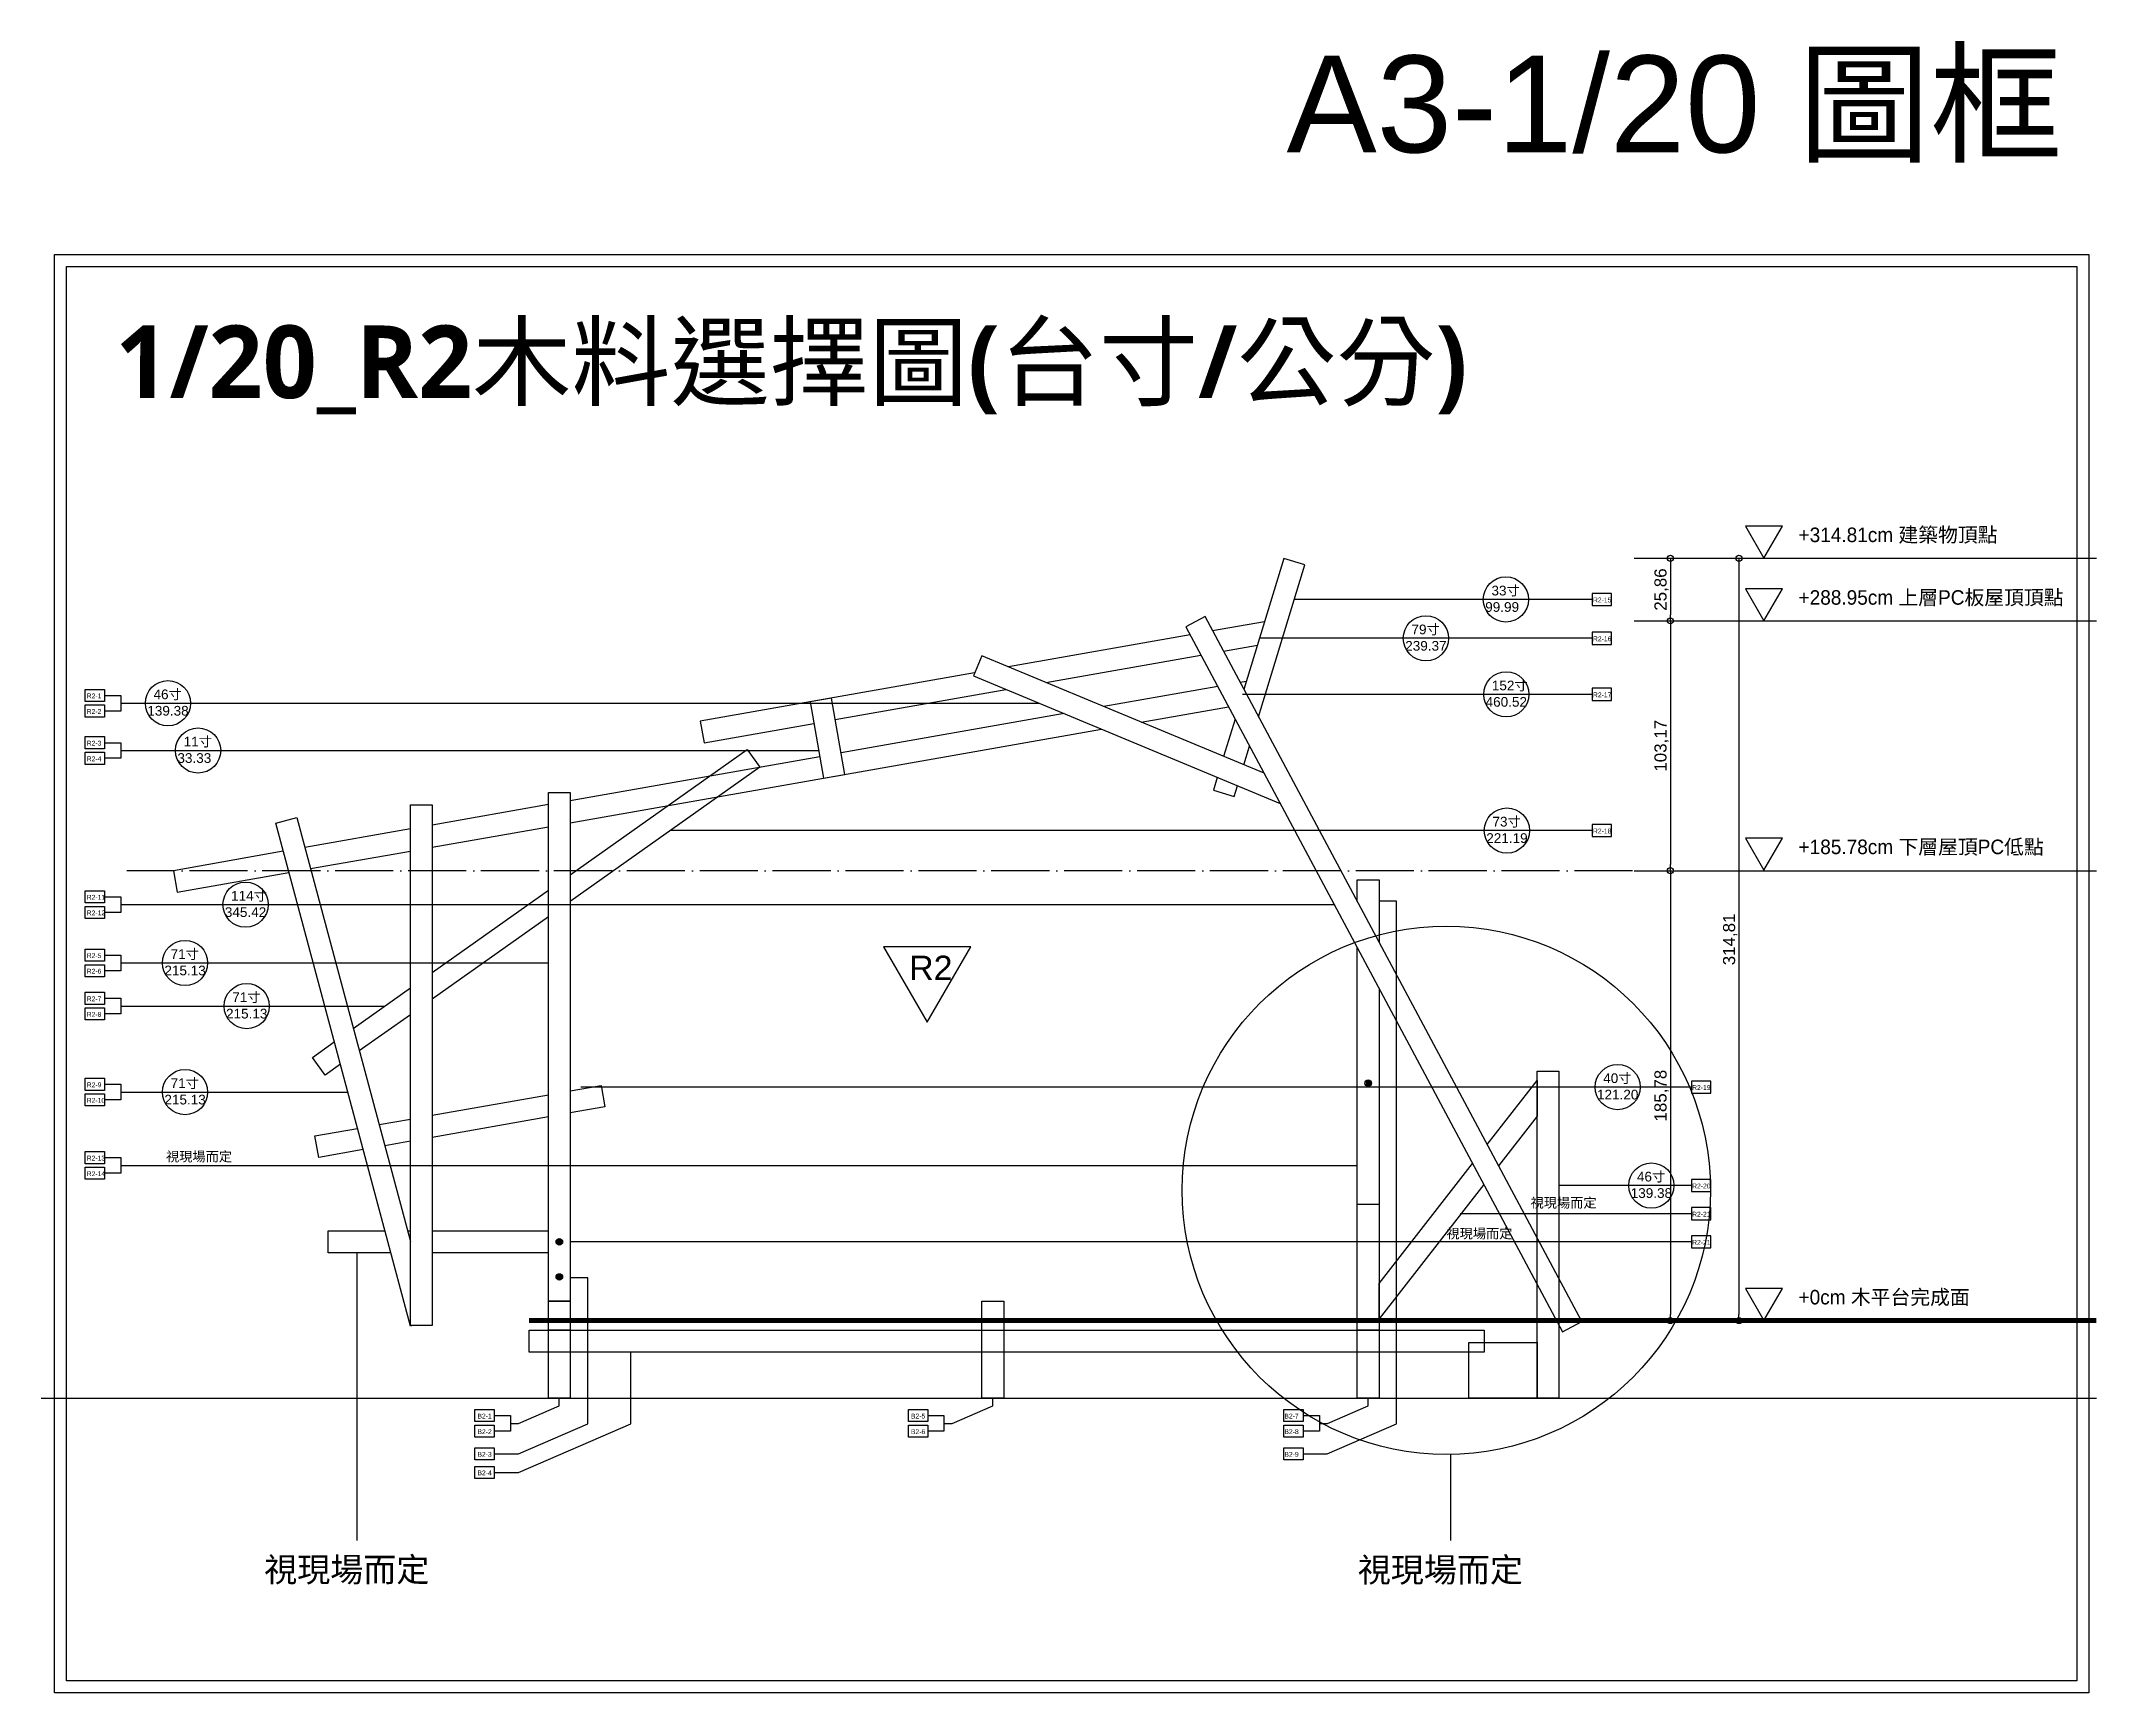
# Model space of a CAD drawing. Header units: millimetres. Extents: x -2666 to 6286, y -11880 to 4849.
# Drawn here: x -53 to 797, y -6840 to -6158 of the extents above; entities that cross this region are included whole.
import ezdxf

# ---------------------------------------------------------------- set-up
doc = ezdxf.new("R2010")
doc.units = ezdxf.units.MM
doc.linetypes.add('ACAD_ISO04W100', pattern=[30, 24, -3, 0, -3])
for name, color, linetype in [('0-rib-base', 10, 'Continuous'), ('0-rib1', 6, 'Continuous'), ('1-螺桿鑽洞', 7, 'Continuous'), ('dim', 244, 'Continuous'), ('座標', 3, 'Continuous'), ('座標線', 65, 'ACAD_ISO04W100'), ('木平台完成面', 3, 'Continuous'), ('水泥椅', 5, 'Continuous'), ('編號標示', 30, 'Continuous'), ('編號標示線', 44, 'Continuous')]:
    doc.layers.add(name, color=color, linetype=linetype)
for name, color, linetype, plot in [('1-墊圈', 4, 'Continuous', False), ('1-螺絲頭', 9, 'Continuous', False), ('default', 11, 'Continuous', False)]:
    doc.layers.add(name, color=color, linetype=linetype, plot=plot)
doc.styles.get("Standard").update_dxf_attribs({"font": 'arial.ttf'})
doc.dimstyles.new('ISO-25', dxfattribs={"dimtxt": 5, "dimasz": 2.5, "dimexe": 3, "dimexo": 0.625, "dimtad": 1, "dimtxsty": 'Standard', "dimblk": 'ORIGIN', "dimcen": 2.5, "dimadec": 0, "dimazin": 0, "dimtfac": 1, "dimtmove": 1, "dimatfit": 1, "dimldrblk": 'ORIGIN', "dimfxl": 0, "dimarcsym": 0})

msp = doc.modelspace()

# ---------------------------------------------------------------- texts
at = {"layer": 'default', "insert": (461.322, -6163.757), "char_height": 40, "attachment_point": 1}
msp.add_mtext_dynamic_manual_height_columns('A3-1/20 {\\fPMingLiU|b0|i0|c136|p18;圖框}', width=430.53379, gutter_width=12.5, heights=[0], dxfattribs=at)
at = {"layer": 'dim', "attachment_point": 1}
for s, width, heights, insert, char_height in [('{\\fMicrosoft JhengHei|b1|i0|c136|p34;1/20_R2木料選擇圖(台寸/公分)}', 595.39951, [0], (-22.259, -6275.237), 30), ('{\\fPMingLiU|b0|i0|c136|p18;視現場而定}', 124.30794, [0], (39.181, -6784.006), 10), ('{\\fPMingLiU|b0|i0|c136|p18;視現場而定}', 131.92841, [29.066], (490.737, -6784.087), 10)]:
    msp.add_mtext_dynamic_manual_height_columns(s, width=width, gutter_width=12.5, heights=heights, dxfattribs=dict(at, insert=insert, char_height=char_height))
at = {"layer": '座標', "insert": (305.534, -6535.466), "char_height": 10, "attachment_point": 1}
msp.add_mtext_dynamic_manual_height_columns('R2', width=22.24738, gutter_width=12.5, heights=[0], dxfattribs=at)
at = {"layer": '木平台完成面', "char_height": 6, "attachment_point": 1}
for s, insert in [('{\\fPMingLiU|b0|i0|c136|p18;+314.81cm 建築物頂點}', (672.754, -6358.686)), ('{\\fPMingLiU|b0|i0|c136|p18;+288.95cm 上層PC板屋頂頂點}', (672.754, -6384.545)), ('{\\fPMingLiU|b0|i0|c136|p18;+185.78cm 下層屋頂PC低點}', (672.754, -6487.544)), ('{\\fPMingLiU|b0|i0|c136|p18;+0cm 木平台完成面}', (672.754, -6673.493))]:
    msp.add_mtext_dynamic_manual_height_columns(s, width=202.4063, gutter_width=12.5, heights=[0], dxfattribs=dict(at, insert=insert))
at = {"layer": '編號標示'}
for s, height, p in [('33寸', 4, (545.938, -6386.708)), ('R2-15', 2, (587.855, -6389.574)), ('99.99', 4, (543.367, -6393.484)), ('239.37', 4, (510.343, -6409.514)), ('79寸', 4, (512.914, -6402.738)), ('R2-16', 2, (587.855, -6405.604)), ('152寸', 4, (546.103, -6425.89)), ('R2-1', 2, (-34.077, -6429.2)), ('46寸', 4, (-6.504, -6429.556)), ('460.52', 4, (543.532, -6432.665)), ('R2-17', 2, (587.855, -6428.755)), ('R2-2', 2, (-34.077, -6435.642)), ('139.38', 4, (-9.076, -6436.331)), ('R2-3', 2, (-34.077, -6448.727)), ('11寸', 4, (5.933, -6449.082)), ('R2-4', 2, (-34.077, -6455.168)), ('33.33', 4, (3.362, -6455.858)), ('73寸', 4, (546.362, -6482.134)), ('221.19', 4, (543.791, -6488.91)), ('R2-18', 2, (587.855, -6485)), ('114寸', 4, (25.523, -6512.725)), ('R2-11', 2, (-34.077, -6512.37)), ('R2-12', 2, (-34.077, -6518.812)), ('345.42', 4, (22.952, -6519.501)), ('71寸', 4, (0.553, -6536.806)), ('R2-5', 2, (-34.077, -6536.451)), ('R2-6', 2, (-34.077, -6542.892)), ('215.13', 4, (-2.018, -6543.582)), ('71寸', 4, (26.007, -6554.635)), ('R2-7', 2, (-34.077, -6554.28)), ('R2-8', 2, (-34.077, -6560.722)), ('215.13', 4, (23.435, -6561.411)), ('40寸', 4, (592.094, -6588.064)), ('R2-9', 2, (-34.077, -6589.781)), ('215.13', 4, (-2.018, -6596.912)), ('71寸', 4, (0.553, -6590.136)), ('121.20', 4, (589.523, -6594.84)), ('R2-19', 2, (628.813, -6590.93)), ('R2-10', 2, (-34.077, -6596.222)), ('R2-13', 2, (-34.077, -6620.075)), ('視現場而定', 4, (-1.358, -6620.431)), ('R2-14', 2, (-34.077, -6626.517)), ('46寸', 4, (606.012, -6628.727)), ('視現場而定', 4, (562.091, -6639.488)), ('139.38', 4, (603.441, -6635.503)), ('R2-20', 2, (628.813, -6631.593)), ('R2-21', 2, (628.813, -6643.231)), ('視現場而定', 4, (527.351, -6652.211)), ('R2-21', 2, (628.813, -6654.854)), ('B2-1', 2, (127.248, -6726.6)), ('B2-5', 2, (306.248, -6726.6)), ('B2-7', 2, (460.444, -6726.6)), ('B2-2', 2, (127.248, -6733.041)), ('B2-6', 2, (306.248, -6733.041)), ('B2-8', 2, (460.444, -6733.041)), ('B2-3', 2, (127.248, -6742.397)), ('B2-9', 2, (460.444, -6742.397)), ('B2-4', 2, (127.248, -6750.064))]:
    msp.add_text(s, height=height, dxfattribs=at).set_placement(p)

# ---------------------------------------------------------------- blocks, each defined once
blk = doc.blocks.new('螺栓組')
h = blk.add_hatch()
h.set_pattern_fill('JIS_WOOD', color=256, scale=0.1, style=0)
edge = h.paths.add_edge_path()
edge.add_arc((0, 0), 0.6, 0, 360)
at = {"layer": '1-墊圈'}
blk.add_circle((0, 0), 1.35, dxfattribs=at)
at = {"layer": '1-螺桿鑽洞'}
for points in [[(1.05, 0), (-1.05, 0)], [(0, -0.91), (0, 0.91)]]:
    blk.add_lwpolyline(points, dxfattribs=at)
blk.add_circle((0, 0), 0.6, dxfattribs=at)
at = {"layer": '1-螺絲頭'}
blk.add_lwpolyline([(-0.52, 0.91), (-1.05, 0), (-0.52, -0.91), (0.52, -0.91), (1.05, 0), (0.52, 0.91)], close=True, dxfattribs=at)
blk = doc.blocks.new('_Origin')
at = {"color": 0, "linetype": 'ByBlock', "lineweight": -2}
blk.add_line((0, 0), (-1, 0), dxfattribs=at)
blk.add_circle((0, 0), 0.5, dxfattribs=at)
blk = doc.blocks.new('*D282')
at = {"layer": 'Defpoints', "color": 0}
for p in [(604.83, -6371.35), (604.83, -6397.21), (619.83, -6397.21)]:
    blk.add_point(p, dxfattribs=at)
at = {"layer": 'dim', "color": 0, "lineweight": -2}
for p, q in [((605.46, -6371.35), (622.83, -6371.35)), ((619.83, -6373.85), (619.83, -6394.71)), ((605.46, -6397.21), (622.83, -6397.21))]:
    blk.add_line(p, q, dxfattribs=at)
at = {"layer": 'dim', "color": 0, "lineweight": -2, "xscale": 2.5, "yscale": 2.5, "zscale": 2.5}
for p, rotation in [((619.83, -6371.35), 90), ((619.83, -6397.21), 270)]:
    blk.add_blockref('_Origin', p, dxfattribs=dict(at, rotation=rotation))
at = {"layer": 'dim', "color": 0, "insert": (616.2, -6384.28), "char_height": 5, "attachment_point": 5, "rotation": 90}
blk.add_mtext('25,86', dxfattribs=at)
blk = doc.blocks.new('*D283')
at = {"layer": 'Defpoints', "color": 0}
for p in [(604.83, -6397.21), (604.83, -6500.38), (619.83, -6500.38)]:
    blk.add_point(p, dxfattribs=at)
at = {"layer": 'dim', "color": 0, "lineweight": -2}
for p, q in [((605.46, -6397.21), (622.83, -6397.21)), ((619.83, -6399.71), (619.83, -6497.88)), ((605.46, -6500.38), (622.83, -6500.38))]:
    blk.add_line(p, q, dxfattribs=at)
at = {"layer": 'dim', "color": 0, "lineweight": -2, "xscale": 2.5, "yscale": 2.5, "zscale": 2.5}
for p, rotation in [((619.83, -6397.21), 90), ((619.83, -6500.38), 270)]:
    blk.add_blockref('_Origin', p, dxfattribs=dict(at, rotation=rotation))
at = {"layer": 'dim', "color": 0, "insert": (616.2, -6448.79), "char_height": 5, "attachment_point": 5, "rotation": 90}
blk.add_mtext('103,17', dxfattribs=at)
blk = doc.blocks.new('*D284')
at = {"layer": 'Defpoints', "color": 0}
for p in [(604.83, -6500.38), (604.83, -6686.16), (619.83, -6686.16)]:
    blk.add_point(p, dxfattribs=at)
at = {"layer": 'dim', "color": 0, "lineweight": -2}
for p, q in [((605.46, -6500.38), (622.83, -6500.38)), ((619.83, -6502.88), (619.83, -6683.66)), ((605.46, -6686.16), (622.83, -6686.16))]:
    blk.add_line(p, q, dxfattribs=at)
at = {"layer": 'dim', "color": 0, "lineweight": -2, "xscale": 2.5, "yscale": 2.5, "zscale": 2.5}
for p, rotation in [((619.83, -6500.38), 90), ((619.83, -6686.16), 270)]:
    blk.add_blockref('_Origin', p, dxfattribs=dict(at, rotation=rotation))
at = {"layer": 'dim', "color": 0, "insert": (616.2, -6593.27), "char_height": 5, "attachment_point": 5, "rotation": 90}
blk.add_mtext('185,78', dxfattribs=at)
blk = doc.blocks.new('*D281')
at = {"layer": 'Defpoints', "color": 0}
for p in [(604.83, -6371.35), (605.46, -6686.16), (648.15, -6686.16)]:
    blk.add_point(p, dxfattribs=at)
at = {"layer": 'dim', "color": 0, "lineweight": -2}
for p, q in [((605.46, -6371.35), (651.15, -6371.35)), ((648.15, -6373.85), (648.15, -6683.66)), ((606.08, -6686.16), (651.15, -6686.16))]:
    blk.add_line(p, q, dxfattribs=at)
at = {"layer": 'dim', "color": 0, "lineweight": -2, "xscale": 2.5, "yscale": 2.5, "zscale": 2.5}
for p, rotation in [((648.15, -6371.35), 90), ((648.15, -6686.16), 270)]:
    blk.add_blockref('_Origin', p, dxfattribs=dict(at, rotation=rotation))
at = {"layer": 'dim', "color": 0, "insert": (644.52, -6528.75), "char_height": 5, "attachment_point": 5, "rotation": 90}
blk.add_mtext('314,81', dxfattribs=at)

# ---------------------------------------------------------------- dimensions: what is measured, and where the dimension line sits
at = {"layer": 'dim'}
for base, p1, p2, picture, middle in [((619.831, -6397.208), (604.831, -6371.349), (604.831, -6397.208), '*D282', (616.202, -6384.278)), ((648.151, -6686.156), (604.831, -6371.349), (605.456, -6686.156), '*D281', (644.521, -6528.752)), ((619.831, -6500.377), (604.831, -6397.208), (604.831, -6500.377), '*D283', (616.202, -6448.792)), ((619.831, -6686.156), (604.831, -6500.377), (604.831, -6686.156), '*D284', (616.202, -6593.267))]:
    dim = msp.add_linear_dim(base=base, p1=p1, p2=p2, angle=90, dimstyle='ISO-25', dxfattribs=at)
    dim.commit()
    dim.dimension.update_dxf_attribs({"geometry": picture, "text_midpoint": middle})

# ---------------------------------------------------------------- linework, layer by layer
for centre in [(551.9, -6388.376), (518.876, -6404.407), (-0.543, -6431.224), (552.065, -6427.558), (11.895, -6450.75), (552.324, -6483.802), (31.485, -6514.393), (6.515, -6538.474), (31.968, -6556.304), (6.515, -6591.804), (598.056, -6589.732), (611.974, -6630.395)]:
    msp.add_circle(centre, 9.333)
at = {"layer": '0-rib-base'}
for points in [[(490.559, -6513.151), (490.559, -6504.093), (499.559, -6504.093), (499.559, -6529.995)], [(499.559, -6549.093), (499.559, -6690.156), (490.559, -6690.156), (490.559, -6532.249)], [(91.486, -6658.156), (65.559, -6658.156), (65.559, -6649.156), (89.074, -6649.156)], [(98.392, -6649.156), (99.561, -6649.156)], [(108.561, -6649.156), (156.559, -6649.156)], [(165.559, -6649.156), (165.559, -6658.156)], [(156.559, -6658.156), (108.561, -6658.156)], [(165.559, -6658.156), (165.559, -6690.156), (156.559, -6690.156), (156.559, -6658.156)]]:
    msp.add_lwpolyline(points, dxfattribs=at)
for points in [[(490.559, -6718.156), (490.559, -6638.156), (499.559, -6638.156), (499.559, -6718.156)], [(156.559, -6718.156), (156.559, -6678.156), (165.559, -6678.156), (165.559, -6718.156)], [(335.559, -6718.156), (335.559, -6678.156), (344.559, -6678.156), (344.559, -6718.156)], [(148.557, -6690.156), (542.959, -6690.156), (542.959, -6699.156), (148.557, -6699.156)]]:
    msp.add_lwpolyline(points, close=True, dxfattribs=at)
at = {"layer": '0-rib1'}
for points in [[(449.76, -6436.794), (468.83, -6374.028), (460.218, -6371.412), (443.763, -6425.571)], [(452.27, -6397.571), (430.823, -6401.353)], [(421.498, -6402.998), (346.505, -6416.221)], [(452.034, -6460.148), (335.485, -6411.633), (332.026, -6419.942), (458.733, -6472.685)], [(361.927, -6422.64), (425.96, -6411.349)], [(435.286, -6409.705), (449.337, -6407.228)], [(332.551, -6418.681), (219.271, -6438.656), (220.834, -6447.519), (266.135, -6439.531)], [(444.773, -6422.248), (442.228, -6422.697)], [(274.998, -6437.968), (345.476, -6425.541)], [(432.902, -6424.341), (385.917, -6432.626)], [(369.466, -6435.527), (277.429, -6451.756)], [(401.339, -6439.046), (437.365, -6432.693)], [(440.064, -6437.746), (435.366, -6453.21)], [(165.559, -6480.62), (384.888, -6441.946)], [(165.559, -6502.089), (238.663, -6450.329), (243.863, -6457.674), (165.559, -6513.117)], [(268.566, -6453.318), (165.559, -6471.481)], [(443.716, -6456.686), (446.061, -6448.969)], [(432.737, -6461.864), (431.148, -6467.093), (439.759, -6469.709), (441.087, -6465.34)], [(156.559, -6473.068), (108.561, -6481.532)], [(100.561, -6688.16), (99.595, -6688.419), (43.949, -6480.745), (52.642, -6478.415), (99.561, -6653.518)], [(108.561, -6490.67), (156.559, -6482.207)], [(99.561, -6483.119), (55.962, -6490.806)], [(47.065, -6492.375), (1.683, -6500.377), (3.246, -6509.24), (49.403, -6501.101)], [(58.3, -6499.533), (99.561, -6492.257)], [(108.561, -6542.446), (156.559, -6508.462)], [(156.559, -6519.489), (108.561, -6553.474)], [(75.98, -6565.514), (99.561, -6548.819)], [(99.561, -6559.846), (78.464, -6574.784)], [(70.632, -6580.329), (64.313, -6584.803), (59.112, -6577.457), (68.148, -6571.06)], [(108.561, -6601.352), (156.559, -6592.889)], [(165.559, -6591.302), (178.336, -6589.049), (179.899, -6597.912), (165.559, -6600.44)], [(544.183, -6613.511), (564.798, -6587.03)], [(564.798, -6587.03), (564.798, -6601.681), (548.825, -6622.199)], [(61.722, -6618.75), (60.159, -6609.886), (77.722, -6606.79)], [(86.619, -6605.221), (99.561, -6602.939)], [(156.559, -6602.027), (108.561, -6610.491)], [(80.061, -6615.516), (61.722, -6618.75)], [(99.561, -6612.078), (88.958, -6613.947)], [(542.774, -6629.972), (499.559, -6685.484), (499.559, -6670.833), (538.132, -6621.284)]]:
    msp.add_lwpolyline(points, dxfattribs=at)
for points in [[(575.257, -6690.766), (583.195, -6686.525), (427.678, -6395.467), (419.74, -6399.709)], [(273.435, -6429.105), (264.572, -6430.668), (270.129, -6462.182), (278.992, -6460.619)], [(99.561, -6688.16), (99.561, -6473.16), (108.561, -6473.16), (108.561, -6688.16)], [(156.559, -6678.156), (156.559, -6468.156), (165.559, -6468.156), (165.559, -6678.156)], [(564.798, -6718.156), (564.798, -6583.156), (573.798, -6583.156), (573.798, -6718.156)]]:
    msp.add_lwpolyline(points, close=True, dxfattribs=at)
at = {"layer": 'default'}
msp.add_line((-52.904, -6718.156), (795.745, -6718.156), dxfattribs=at)
for points in [[(-47.404, -6245.892), (792.596, -6245.892), (792.596, -6839.892), (-47.404, -6839.892)], [(-42.404, -6250.892), (787.596, -6250.892), (787.596, -6834.892), (-42.404, -6834.892)]]:
    msp.add_lwpolyline(points, close=True, dxfattribs=at)
at = {"layer": 'dim'}
for p, q in [((77.554, -6776.931), (77.554, -6658.074)), ((529.111, -6777.013), (529.111, -6741.411))]:
    msp.add_line(p, q, dxfattribs=at)
for points in [[(604.831, -6371.349), (795.745, -6371.349)], [(604.831, -6397.208), (795.745, -6397.208)], [(604.831, -6500.377), (795.745, -6500.377)]]:
    msp.add_lwpolyline(points, dxfattribs=at)
msp.add_circle((527.335, -6632.355), 109.071, dxfattribs=at)
at = {"layer": '座標'}
msp.add_lwpolyline([(294.932, -6531.797), (312.942, -6562.991), (330.952, -6531.797)], close=True, dxfattribs=at)
at = {"layer": '座標線'}
msp.add_lwpolyline([(604.206, -6500.377), (-17.473, -6500.377)], dxfattribs=at)
at = {"layer": '木平台完成面'}
for points in [[(658.467, -6371.349), (666.108, -6358.114), (650.826, -6358.114)], [(658.467, -6397.208), (666.108, -6383.973), (650.826, -6383.973)], [(658.467, -6500.207), (666.108, -6486.972), (650.826, -6486.972)], [(658.467, -6686.156), (666.108, -6672.922), (650.826, -6672.922)]]:
    msp.add_lwpolyline(points, close=True, dxfattribs=at)
at = {"layer": '木平台完成面', "const_width": 2}
msp.add_lwpolyline([(795.745, -6686.156), (148.557, -6686.156)], dxfattribs=at)
at = {"layer": '水泥椅'}
msp.add_lwpolyline([(564.798, -6718.156), (536.566, -6718.156), (536.566, -6695.156), (564.798, -6695.156), (564.798, -6718.156)], dxfattribs=at)
at = {"layer": '編號標示'}
for points in [[(595.558, -6390.876), (595.558, -6385.876), (587.558, -6385.876), (587.558, -6390.876)], [(595.558, -6406.907), (595.558, -6401.907), (587.558, -6401.907), (587.558, -6406.907)], [(-34.681, -6430.503), (-34.681, -6425.503), (-26.681, -6425.503), (-26.681, -6430.503)], [(595.558, -6430.058), (595.558, -6425.058), (587.558, -6425.058), (587.558, -6430.058)], [(-34.681, -6436.944), (-34.681, -6431.944), (-26.681, -6431.944), (-26.681, -6436.944)], [(-34.681, -6450.029), (-34.681, -6445.029), (-26.681, -6445.029), (-26.681, -6450.029)], [(-34.681, -6456.471), (-34.681, -6451.471), (-26.681, -6451.471), (-26.681, -6456.471)], [(595.558, -6486.302), (595.558, -6481.302), (587.558, -6481.302), (587.558, -6486.302)], [(-34.681, -6513.673), (-34.681, -6508.673), (-26.681, -6508.673), (-26.681, -6513.673)], [(-34.681, -6520.114), (-34.681, -6515.114), (-26.681, -6515.114), (-26.681, -6520.114)], [(-34.681, -6537.753), (-34.681, -6532.753), (-26.681, -6532.753), (-26.681, -6537.753)], [(-34.681, -6544.195), (-34.681, -6539.195), (-26.681, -6539.195), (-26.681, -6544.195)], [(-34.681, -6555.583), (-34.681, -6550.583), (-26.681, -6550.583), (-26.681, -6555.583)], [(-34.681, -6562.024), (-34.681, -6557.024), (-26.681, -6557.024), (-26.681, -6562.024)], [(-34.681, -6591.083), (-34.681, -6586.083), (-26.681, -6586.083), (-26.681, -6591.083)], [(-34.681, -6597.525), (-34.681, -6592.525), (-26.681, -6592.525), (-26.681, -6597.525)], [(636.516, -6592.232), (636.516, -6587.232), (628.516, -6587.232), (628.516, -6592.232)], [(-34.681, -6621.378), (-34.681, -6616.378), (-26.681, -6616.378), (-26.681, -6621.378)], [(-34.681, -6627.819), (-34.681, -6622.819), (-26.681, -6622.819), (-26.681, -6627.819)], [(636.516, -6632.895), (636.516, -6627.895), (628.516, -6627.895), (628.516, -6632.895)], [(636.516, -6644.534), (636.516, -6639.534), (628.516, -6639.534), (628.516, -6644.534)], [(636.516, -6656.156), (636.516, -6651.156), (628.516, -6651.156), (628.516, -6656.156)], [(126.19, -6727.903), (126.19, -6722.903), (134.19, -6722.903), (134.19, -6727.903)], [(305.19, -6727.903), (305.19, -6722.903), (313.19, -6722.903), (313.19, -6727.903)], [(460.19, -6727.903), (460.19, -6722.903), (468.19, -6722.903), (468.19, -6727.903)], [(126.19, -6734.344), (126.19, -6729.344), (134.19, -6729.344), (134.19, -6734.344)], [(305.19, -6734.344), (305.19, -6729.344), (313.19, -6729.344), (313.19, -6734.344)], [(460.19, -6734.344), (460.19, -6729.344), (468.19, -6729.344), (468.19, -6734.344)], [(126.19, -6743.699), (126.19, -6738.699), (134.19, -6738.699), (134.19, -6743.699)], [(460.19, -6743.699), (460.19, -6738.699), (468.19, -6738.699), (468.19, -6743.699)], [(126.19, -6751.366), (126.19, -6746.366), (134.19, -6746.366), (134.19, -6751.366)]]:
    msp.add_lwpolyline(points, close=True, dxfattribs=at)
for points in [[(-26.681, -6428.003), (-19.979, -6428.003), (-19.979, -6434.444), (-26.681, -6434.444)], [(-26.681, -6447.529), (-19.979, -6447.529), (-19.979, -6453.971), (-26.681, -6453.971)], [(-26.681, -6511.173), (-19.979, -6511.173), (-19.979, -6517.614), (-26.681, -6517.614)], [(-26.681, -6535.253), (-19.979, -6535.253), (-19.979, -6541.695), (-26.681, -6541.695)], [(-26.681, -6553.083), (-19.979, -6553.083), (-19.979, -6559.524), (-26.681, -6559.524)], [(-26.681, -6588.583), (-19.979, -6588.583), (-19.979, -6595.025), (-26.681, -6595.025)], [(-26.681, -6618.878), (-19.979, -6618.878), (-19.979, -6625.319), (-26.681, -6625.319)]]:
    msp.add_lwpolyline(points, dxfattribs=at)
at = {"layer": '編號標示線'}
for p, q in [((587.558, -6388.376), (464.47, -6388.376)), ((587.558, -6404.407), (450.194, -6404.407)), ((-19.979, -6431.224), (359.128, -6431.224)), ((587.558, -6427.558), (443.16, -6427.558)), ((-19.979, -6450.75), (268.113, -6450.75)), ((587.558, -6483.802), (206.961, -6483.802)), ((-19.979, -6514.393), (481.018, -6514.393)), ((628.516, -6589.732), (169.914, -6589.732)), ((628.516, -6630.395), (573.798, -6630.395)), ((628.516, -6642.034), (533.021, -6642.034)), ((628.516, -6653.656), (165.559, -6653.656))]:
    msp.add_line(p, q, dxfattribs=at)
for points in [[(468.19, -6741.199), (478.176, -6741.199), (506.773, -6728.797), (506.773, -6513.007), (499.559, -6513.007)], [(-19.979, -6538.474), (156.559, -6538.474)], [(-19.979, -6556.304), (88.989, -6556.304)], [(-19.979, -6591.804), (73.707, -6591.804)], [(-19.979, -6622.099), (490.559, -6622.099)], [(134.19, -6741.199), (144.176, -6741.199), (172.773, -6728.797), (172.773, -6668.566), (165.507, -6668.566)], [(134.19, -6748.866), (144.176, -6748.866), (190.548, -6728.756), (190.548, -6699.156)], [(140.892, -6728.623), (144.228, -6728.623), (161.059, -6721.324), (161.059, -6718.156)], [(319.892, -6728.623), (323.228, -6728.623), (340.059, -6721.324), (340.059, -6718.156)], [(474.892, -6728.623), (478.228, -6728.623), (495.059, -6721.324), (495.059, -6718.156)], [(134.19, -6725.403), (140.892, -6725.403), (140.892, -6731.844), (134.19, -6731.844)], [(313.19, -6725.403), (319.892, -6725.403), (319.892, -6731.844), (313.19, -6731.844)], [(468.19, -6725.403), (474.892, -6725.403), (474.892, -6731.844), (468.19, -6731.844)]]:
    msp.add_lwpolyline(points, dxfattribs=at)

# ---------------------------------------------------------------- block references
at = {"layer": '1-螺桿鑽洞', "rotation": 90}
for p in [(495.059, -6588.156), (161.059, -6653.656), (161.059, -6668.156)]:
    msp.add_blockref('螺栓組', p, dxfattribs=at)

msp.set_redraw_order([(e.dxf.handle, doc.entitydb.next_handle()) for e in msp.query("TEXT MTEXT ATTDEF DIMENSION ARC_DIMENSION")])  # texts and dimensions are drawn at this point

doc.saveas('drawing.dxf')
